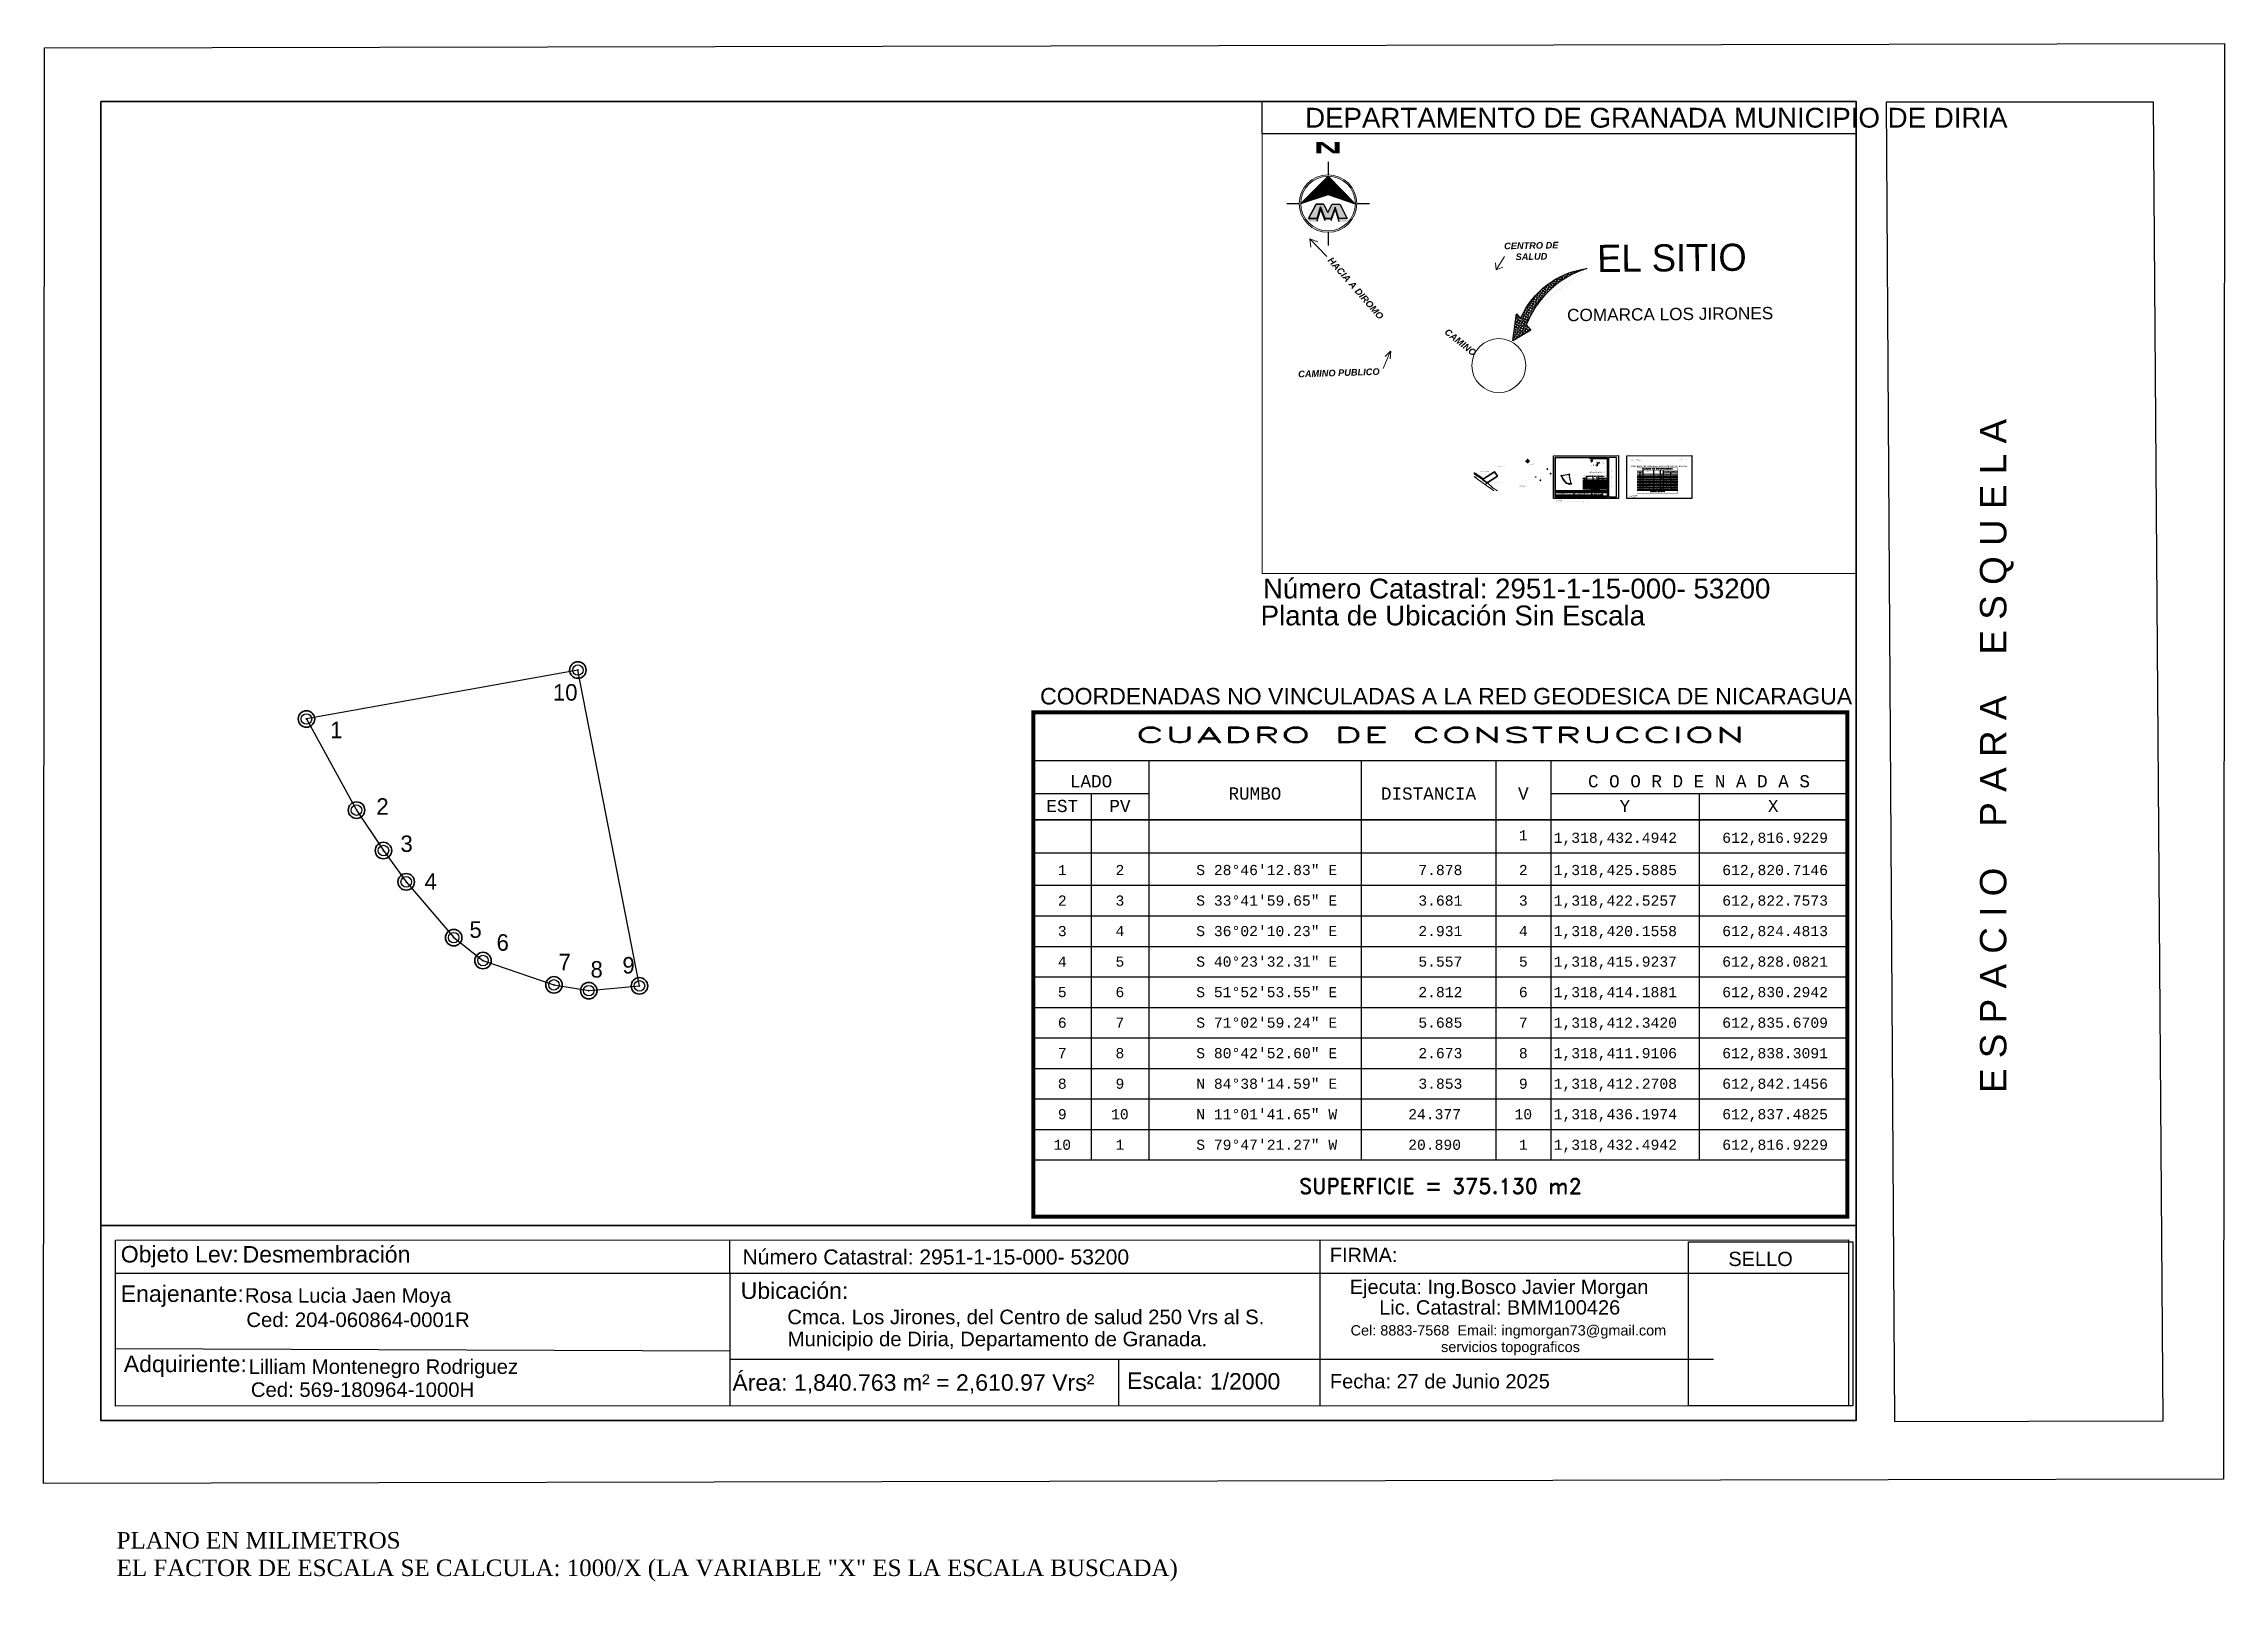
# Paper-space layout 'Layout1' of a CAD drawing. Header units: millimetres. Extents: x 510 to 840, y -3 to 230.
# The model-space entities are those that its viewports show. They can reach past a viewport. Long polylines and large blocks are cut down to what shows.
import ezdxf
from ezdxf.enums import TextEntityAlignment as Align

# ---------------------------------------------------------------- set-up
doc = ezdxf.new("R2010")
doc.units = ezdxf.units.MM
doc.header["$PDMODE"] = 32
doc.header["$PDSIZE"] = 2.5
for name, color, linetype in [('0 - TEXTO', 5, 'Continuous'), ('2', 7, 'Continuous'), ('CVL_CUADCON', 1, 'Continuous'), ('CVL_CUADCON_LIN', 8, 'Continuous'), ('CVL_CUADCON_TIT', 1, 'Continuous'), ('CVL_CUADCON_TX', 2, 'Continuous'), ('NORTE', 1, 'Continuous'), ('TEXTOS', 2, 'Continuous')]:
    doc.layers.add(name, color=color, linetype=linetype)
doc.styles.add('HECTOR LOPEZ', font='arial.ttf')
doc.styles.add('HUECA1', font='HUECA1.shx')
doc.styles.add('LOPEZ', font='TCCM____.TTF')
doc.styles.add('MONOTXT4', font='Monotxt4.shx')
doc.styles.get("Standard").update_dxf_attribs({"font": 'arial.ttf'})
doc.styles.add('Style-ENGINEERING', font='ENGINEERING.shx')
doc.dimstyles.new('COTA PARA REFERENCIA DE CALLES', dxfattribs={"dimtxt": 2.5, "dimasz": 2.8, "dimexe": 1.25, "dimexo": 0.625, "dimtad": 1, "dimtxsty": 'Standard', "dimcen": 2.5, "dimse1": 1, "dimse2": 1, "dimadec": 0, "dimazin": 0, "dimtfac": 1, "dimtmove": 0, "dimatfit": 3, "dimfxl": 1, "dimarcsym": 0})
doc.dimstyles.new('ISO-25', dxfattribs={"dimtxt": 2.5, "dimasz": 2.5, "dimexe": 1.25, "dimexo": 0.625, "dimtad": 1, "dimtxsty": 'Standard', "dimcen": 2.5, "dimadec": 0, "dimazin": 0, "dimtfac": 1, "dimtmove": 0, "dimatfit": 3, "dimfxl": 1, "dimarcsym": 0})

# ---------------------------------------------------------------- blocks, each defined once
blk = doc.blocks.new('*D5')
at = {"color": 0, "lineweight": -2, "transparency": 16777216}
for p, q in [((612490, 1318509), (612494, 1318515)), ((612495, 1318512), (612535, 1318485)), ((612534, 1318479), (612537, 1318485))]:
    blk.add_line(p, q, dxfattribs=at)
at = {"color": 0, "transparency": 16777216}
for points in [[(612496, 1318512), (612495, 1318512), (612493, 1318514)], [(612535, 1318485), (612534, 1318485), (612537, 1318484)]]:
    blk.add_solid(points, dxfattribs=at)
at = {"layer": 'Defpoints', "color": 0, "transparency": 16777216}
for p in [(612490, 1318509), (612533, 1318479), (612537, 1318484)]:
    blk.add_point(p, dxfattribs=at)
at = {"color": 0, "lineweight": 13, "transparency": 16777216, "insert": (612516, 1318500), "char_height": 2.5, "attachment_point": 5, "rotation": 325.3098}
blk.add_mtext('Ref. hacia matriz:135.91m', dxfattribs=at)
blk = doc.blocks.new('*D6')
at = {"color": 0, "lineweight": -2, "transparency": 16777216}
blk.add_line((612555, 1318460), (612550, 1318455), dxfattribs=at)
at = {"color": 0, "transparency": 16777216}
for points in [[(612549, 1318455), (612550, 1318454), (612548, 1318453)], [(612555, 1318461), (612555, 1318460), (612557, 1318462)]]:
    blk.add_solid(points, dxfattribs=at)
at = {"layer": 'Defpoints', "color": 0, "transparency": 16777216}
for p in [(612548, 1318453), (612548, 1318453), (612557, 1318462)]:
    blk.add_point(p, dxfattribs=at)
at = {"color": 0, "lineweight": 13, "transparency": 16777216, "insert": (612551, 1318459), "char_height": 2.5, "attachment_point": 5, "rotation": 46.3168}
blk.add_mtext('13.39m', dxfattribs=at)

msp = doc.modelspace()

# ---------------------------------------------------------------- hatches: boundary and pattern name
at = {"lineweight": 30}
h = msp.add_hatch(color=5, dxfattribs=at)
h.dxf.hatch_style = 1
h.paths.add_polyline_path([(612759.885, 1318571.201), (612759.907, 1318571.277), (612760.971, 1318568.288), (612762.564, 1318568.288), (612763.601, 1318571.201), (612764.513, 1318568.288), (612766.612, 1318568.288), (612764.709, 1318571.888), (612762.853, 1318571.888), (612761.767, 1318569.802), (612760.638, 1318571.888), (612758.826, 1318571.888), (612756.923, 1318568.288), (612759.022, 1318568.288)])
at = {"lineweight": 30, "true_color": 0x2424ff}
h = msp.add_hatch(color=160, dxfattribs=at)
h.dxf.hatch_style = 1
h.paths.add_polyline_path([(612759.926, 1318570.688), (612761, 1318567.843), (612762.573, 1318567.843), (612763.593, 1318570.682), (612764.53, 1318567.557), (612766.612, 1318567.557), (612766.612, 1318568.288), (612764.513, 1318568.288), (612763.601, 1318571.201), (612762.564, 1318568.288), (612760.971, 1318568.288), (612759.907, 1318571.277), (612759.022, 1318568.288), (612756.923, 1318568.288), (612756.923, 1318567.557), (612759.005, 1318567.557)])
at = {"lineweight": 30}
h = msp.add_hatch(color=5, dxfattribs=at)
h.dxf.hatch_style = 1
h.paths.add_polyline_path([(613085.992, 1318575.449), (613086.005, 1318575.495), (613086.648, 1318573.689), (613087.611, 1318573.689), (613088.237, 1318575.449), (613088.788, 1318573.689), (613090.057, 1318573.689), (613088.906, 1318575.864), (613087.785, 1318575.864), (613087.129, 1318574.603), (613086.447, 1318575.864), (613085.352, 1318575.864), (613084.202, 1318573.689), (613085.47, 1318573.689)])
at = {"lineweight": 30, "true_color": 0x2424ff}
h = msp.add_hatch(color=160, dxfattribs=at)
h.dxf.hatch_style = 1
h.paths.add_polyline_path([(613086.016, 1318575.139), (613086.666, 1318573.419), (613087.616, 1318573.419), (613088.232, 1318575.135), (613088.799, 1318573.247), (613090.057, 1318573.247), (613090.057, 1318573.689), (613088.788, 1318573.689), (613088.237, 1318575.449), (613087.611, 1318573.689), (613086.648, 1318573.689), (613086.005, 1318575.495), (613085.47, 1318573.689), (613084.202, 1318573.689), (613084.202, 1318573.247), (613085.46, 1318573.247)])
h = msp.add_hatch()
h.set_pattern_fill('ANGLE', scale=0.051604, angle=-37.239416)
h.set_pattern_definition([(322.76058, (612995.2751, 1318555.0392), (0.2181261, 0.2869604), [0.2621465, -0.098305]), (52.76058, (612995.2751, 1318555.0392), (-0.2869604, 0.2181261), [0.2621465, -0.098305])])
edge = h.paths.add_edge_path()
edge.add_arc((613130.519, 1318552.365), 14.369, 466.98092, 518.7555042)
edge.add_line((613117.127, 1318557.571), (613117.839, 1318556.783))
edge.add_line((613117.839, 1318556.783), (613115.08, 1318555.154))
edge.add_line((613115.08, 1318555.154), (613115.671, 1318559.241))
edge.add_line((613115.671, 1318559.241), (613116.277, 1318558.522))
edge.add_arc((613127.947, 1318553.512), 12.699, 457.3492059, 516.7672122, ccw=False)
at = {"layer": 'TEXTOS'}
h = msp.add_hatch(color=7, dxfattribs=at)
h.dxf.hatch_style = 1
h.paths.add_polyline_path([(612761.789, 1318574.36), (612768.619, 1318572.039), (612761.799, 1318578.906), (612754.944, 1318572.063)])
h = msp.add_hatch(color=7, dxfattribs=at)
h.dxf.hatch_style = 1
h.paths.add_polyline_path([(613087.143, 1318577.358), (613091.269, 1318575.955), (613087.148, 1318580.104), (613083.006, 1318575.969)])

# ---------------------------------------------------------------- linework, layer by layer
at = {"color": 5}
for p, q in [((612758.826, 1318571.888), (612760.638, 1318571.888)), ((612759.926, 1318570.688), (612759.005, 1318567.557)), ((612759.907, 1318571.277), (612759.022, 1318568.288)), ((612760.971, 1318568.288), (612759.907, 1318571.277)), ((612759.926, 1318570.688), (612761, 1318567.843)), ((612762.564, 1318568.288), (612760.971, 1318568.288)), ((612763.601, 1318571.201), (612762.564, 1318568.288)), ((612762.573, 1318567.843), (612763.593, 1318570.682)), ((612762.853, 1318571.888), (612764.709, 1318571.888)), ((612763.593, 1318570.682), (612764.53, 1318567.557)), ((612764.513, 1318568.288), (612763.601, 1318571.201)), ((613085.352, 1318575.864), (613086.447, 1318575.864)), ((613086.016, 1318575.139), (613085.46, 1318573.247)), ((613086.005, 1318575.495), (613085.47, 1318573.689)), ((613086.648, 1318573.689), (613086.005, 1318575.495)), ((613086.016, 1318575.139), (613086.666, 1318573.419)), ((613087.611, 1318573.689), (613086.648, 1318573.689)), ((613088.237, 1318575.449), (613087.611, 1318573.689)), ((613087.616, 1318573.419), (613088.232, 1318575.135)), ((613087.785, 1318575.864), (613088.906, 1318575.864)), ((613088.232, 1318575.135), (613088.799, 1318573.247)), ((613088.788, 1318573.689), (613088.237, 1318575.449))]:
    msp.add_line(p, q, dxfattribs=at)
at = {"color": 7}
msp.add_line((613077.141, 1318586.574), (613167.141, 1318586.574), dxfattribs=at)
at = {"color": 7, "lineweight": 13}
for p, q in [((613112.624, 1318565.935), (613112.531, 1318567.007)), ((613113.882, 1318567.975), (613112.624, 1318565.935)), ((613112.624, 1318565.935), (613113.624, 1318566.333)), ((613095.47, 1318550.961), (613096.607, 1318553.608)), ((613096.607, 1318553.608), (613095.815, 1318552.798)), ((613096.65, 1318553.588), (613096.548, 1318552.46))]:
    msp.add_line(p, q, dxfattribs=at)
for p, q in [((612903.477, 1318413.897), (613074.626, 1318413.897)), ((612903.477, 1318402.492), (612996.503, 1318402.119)), ((612996.503, 1318413.894), (612996.503, 1318393.763)), ((613055.388, 1318400.849), (613055.388, 1318393.893)), ((613074.626, 1318413.897), (613165.976, 1318413.897)), ((613085.887, 1318418.935), (613085.887, 1318393.77))]:
    msp.add_line(p, q)
at = {"color": 5}
for points in [[(612760.638, 1318571.888), (612758.826, 1318571.888), (612756.923, 1318568.288), (612759.022, 1318568.288), (612759.907, 1318571.277), (612760.971, 1318568.288), (612762.564, 1318568.288)], [(612759.885, 1318571.201), (612759.022, 1318568.288), (612756.923, 1318568.288), (612758.826, 1318571.888), (612760.638, 1318571.888), (612761.767, 1318569.802), (612762.853, 1318571.888), (612764.709, 1318571.888), (612766.612, 1318568.288), (612764.513, 1318568.288), (612763.601, 1318571.201), (612762.564, 1318568.288), (612760.971, 1318568.288), (612759.907, 1318571.277)], [(612763.601, 1318571.201), (612762.564, 1318568.288), (612760.971, 1318568.288)], [(612761.767, 1318569.802), (612762.853, 1318571.888)], [(612762.896, 1318571.888), (612764.709, 1318571.888), (612766.612, 1318568.288), (612764.513, 1318568.288)], [(613086.447, 1318575.864), (613085.352, 1318575.864), (613084.202, 1318573.689), (613085.47, 1318573.689), (613086.005, 1318575.495), (613086.648, 1318573.689), (613087.611, 1318573.689)], [(613085.992, 1318575.449), (613085.47, 1318573.689), (613084.202, 1318573.689), (613085.352, 1318575.864), (613086.447, 1318575.864), (613087.129, 1318574.603), (613087.785, 1318575.864), (613088.906, 1318575.864), (613090.057, 1318573.689), (613088.788, 1318573.689), (613088.237, 1318575.449), (613087.611, 1318573.689), (613086.648, 1318573.689), (613086.005, 1318575.495)], [(613088.237, 1318575.449), (613087.611, 1318573.689), (613086.648, 1318573.689)], [(613087.129, 1318574.603), (613087.785, 1318575.864)], [(613087.811, 1318575.864), (613088.906, 1318575.864), (613090.057, 1318573.689), (613088.788, 1318573.689)]]:
    msp.add_lwpolyline(points, dxfattribs=at)
at = {"color": 4}
for points in [[(612892.706, 1318599.553), (613222.924, 1318600.212), (613222.792, 1318382.661), (612892.574, 1318382.002)], [(613264.678, 1318599.553), (613594.897, 1318600.212), (613594.765, 1318382.661), (613264.547, 1318382.002)]]:
    msp.add_lwpolyline(points, close=True, dxfattribs=at)
at = {"color": 7, "lineweight": 50}
msp.add_lwpolyline([(612901.263, 1318591.448), (613167.141, 1318591.448), (613167.141, 1318391.565), (612901.263, 1318391.565)], close=True, dxfattribs=at)
at = {"color": 7}
for points in [[(613077.141, 1318586.574), (613077.141, 1318591.448)], [(613172.971, 1318391.418), (613213.662, 1318391.506), (613212.179, 1318591.323), (613171.679, 1318591.323), (613172.971, 1318391.418)]]:
    msp.add_lwpolyline(points, dxfattribs=at)
at = {"color": 7, "lineweight": 13}
msp.add_lwpolyline([(613086.952, 1318567.944), (613084.398, 1318570.654), (613084.558, 1318569.378), (613084.398, 1318570.654), (613085.589, 1318570.164)], dxfattribs=at)
at = {"color": 7}
msp.add_lwpolyline([(613126.363, 1318566.12, 0.22983244), (613117.168, 1318557.584), (613117.88, 1318556.795), (613115.121, 1318555.167), (613115.712, 1318559.253), (613116.318, 1318558.534, -0.265229288), (613126.363, 1318566.12, 60.597834367)], format="xyb", dxfattribs=at)
at = {"color": 1, "lineweight": 13, "ltscale": 0.5, "flags": 128}
for points in [[(612532.587, 1318479.262), (612490.044, 1318508.71)], [(612587.245, 1318435.459), (612557.577, 1318461.763)], [(612608.356, 1318421.13), (612587.245, 1318435.459)]]:
    msp.add_lwpolyline(points, dxfattribs=at)
at = {"color": 7, "lineweight": 50}
msp.add_lwpolyline([(612609.06, 1318495.604), (612593.185, 1318518.868), (612533.242, 1318478.809), (612556.982, 1318462.291), (612609.06, 1318495.604)], dxfattribs=at)
at = {"lineweight": 50}
msp.add_lwpolyline([(613167.141, 1318391.565), (612901.263, 1318391.565), (612901.263, 1318421.13), (613167.141, 1318421.13)], close=True, dxfattribs=at)
msp.add_lwpolyline([(613165.976, 1318393.782), (612903.477, 1318393.742), (612903.477, 1318418.907), (613165.976, 1318418.947)], close=True)
msp.add_lwpolyline([(612996.503, 1318413.894), (612996.502, 1318418.921)])
at = {"color": 7, "lineweight": 30, "elevation": 0.007}
msp.add_lwpolyline([(613141.773, 1318418.648), (613166.66, 1318418.648), (613166.66, 1318393.792), (613141.773, 1318393.792)], close=True, dxfattribs=at)
at = {"color": 7, "lineweight": 30}
for centre in [(612802.701, 1318492.014), (612826.441, 1318475.496), (612862.644, 1318532.073), (612878.519, 1318508.808), (612932.386, 1318497.872), (612939.97, 1318484.061), (612944.055, 1318477.935), (612947.503, 1318473.196), (612954.705, 1318464.731), (612959.129, 1318461.26), (612969.882, 1318457.568), (612973.506, 1318505.279), (612975.159, 1318456.705), (612982.832, 1318457.425)]:
    msp.add_circle(centre, 0.796, dxfattribs=at)
at = {"lineweight": 15}
msp.add_circle((613113.019, 1318551.424), 4.093, dxfattribs=at)
at = {"color": 7, "lineweight": 50}
for p in [(612826.441, 1318475.496), (612862.644, 1318532.073), (612878.519, 1318508.808), (612932.386, 1318497.872), (612939.97, 1318484.061), (612944.055, 1318477.935), (612947.503, 1318473.196), (612954.705, 1318464.731), (612959.129, 1318461.26), (612969.882, 1318457.568), (612973.506, 1318505.279), (612975.159, 1318456.705), (612982.832, 1318457.425)]:
    msp.add_point(p, dxfattribs=at)
at = {"layer": '2', "color": 1, "lineweight": 9}
msp.add_line((612582.216, 1318427.878), (612590.502, 1318421.13), dxfattribs=at)
at = {"layer": '2'}
msp.add_line((612996.503, 1318400.849), (613145.519, 1318400.849), dxfattribs=at)
at = {"layer": '2', "color": 1, "lineweight": 9}
msp.add_lwpolyline([(612490.044, 1318493.788), (612507.485, 1318480.588), (612530.215, 1318465.409), (612554.7, 1318447.673), (612582.216, 1318427.878)], dxfattribs=at)
at = {"layer": 'CVL_CUADCON', "color": 1, "linetype": 'Continuous', "flags": 128}
for points, const_width in [([(613042.514, 1318498.872), (613165.801, 1318498.872), (613165.801, 1318422.459), (613042.514, 1318422.459)], 0.617), ([(613317.179, 1318538.729), (613524.487, 1318538.729), (613524.487, 1318410.24), (613317.179, 1318410.24)], 1.037)]:
    msp.add_lwpolyline(points, close=True, dxfattribs=dict(at, const_width=const_width))
for points, const_width in [([(613042.514, 1318491.551), (613165.801, 1318491.551)], 0.231), ([(613042.514, 1318482.582), (613165.801, 1318482.582)], 0.231), ([(613317.179, 1318526.418), (613524.487, 1318526.418)], 0.389), ([(613317.179, 1318511.337), (613524.487, 1318511.337)], 0.389), ([(613042.514, 1318431.041), (613165.801, 1318431.041)], 0.231), ([(613317.179, 1318424.671), (613524.487, 1318424.671)], 0.389)]:
    msp.add_lwpolyline(points, dxfattribs=dict(at, const_width=const_width))
at = {"layer": 'CVL_CUADCON_LIN', "color": 8, "linetype": 'Continuous'}
for p, q in [((613042.514, 1318486.574), (613059.979, 1318486.574)), ((613042.514, 1318477.564), (613165.801, 1318477.564)), ((613042.514, 1318472.665), (613165.801, 1318472.665)), ((613042.514, 1318468.04), (613165.801, 1318468.04)), ((613042.514, 1318463.415), (613165.801, 1318463.415)), ((613042.514, 1318458.79), (613165.801, 1318458.79)), ((613042.514, 1318454.165), (613165.801, 1318454.165)), ((613051.24, 1318486.574), (613051.24, 1318431.041)), ((613059.979, 1318491.551), (613059.979, 1318431.041)), ((613092.154, 1318491.551), (613092.154, 1318431.041)), ((613112.569, 1318491.551), (613112.569, 1318431.041)), ((613120.872, 1318491.551), (613120.872, 1318431.041)), ((613120.872, 1318486.574), (613165.801, 1318486.574)), ((613143.337, 1318486.574), (613143.337, 1318431.041)), ((613317.179, 1318518.051), (613346.547, 1318518.051)), ((613317.179, 1318502.899), (613524.487, 1318502.899)), ((613317.179, 1318494.661), (613524.487, 1318494.661)), ((613317.179, 1318486.884), (613524.487, 1318486.884)), ((613317.179, 1318479.108), (613524.487, 1318479.108)), ((613317.179, 1318471.331), (613524.487, 1318471.331)), ((613317.179, 1318463.554), (613524.487, 1318463.554)), ((613317.179, 1318455.778), (613524.487, 1318455.778)), ((613331.851, 1318518.051), (613331.851, 1318424.671)), ((613346.547, 1318526.418), (613346.547, 1318424.671)), ((613400.649, 1318526.418), (613400.649, 1318424.671)), ((613434.978, 1318526.418), (613434.978, 1318424.671)), ((613448.939, 1318526.418), (613448.939, 1318424.671)), ((613448.939, 1318518.051), (613524.487, 1318518.051)), ((613486.713, 1318518.051), (613486.713, 1318424.671)), ((613042.514, 1318449.54), (613165.801, 1318449.54)), ((613042.514, 1318444.916), (613165.801, 1318444.916)), ((613042.514, 1318440.291), (613165.801, 1318440.291)), ((613042.514, 1318435.666), (613165.801, 1318435.666)), ((613042.514, 1318431.041), (613165.801, 1318431.041)), ((613317.179, 1318448.001), (613524.487, 1318448.001)), ((613317.179, 1318440.224), (613524.487, 1318440.224)), ((613317.179, 1318432.448), (613524.487, 1318432.448)), ((613317.179, 1318424.671), (613524.487, 1318424.671))]:
    msp.add_line(p, q, dxfattribs=at)
at = {"layer": 'CVL_CUADCON_TIT', "color": 3, "lineweight": 18, "ltscale": 0.5, "flags": 128}
msp.add_lwpolyline([(612982.832, 1318457.425), (612973.506, 1318505.279), (612932.386, 1318497.872), (612939.97, 1318484.061), (612944.055, 1318477.935), (612947.503, 1318473.196), (612954.705, 1318464.731), (612959.129, 1318461.26), (612969.882, 1318457.568), (612975.159, 1318456.705), (612982.832, 1318457.425)], dxfattribs=at)
at = {"layer": 'CVL_CUADCON_TIT'}
msp.add_lwpolyline([(612973.506, 1318505.279), (612932.386, 1318497.872), (612939.97, 1318484.061), (612944.055, 1318477.935), (612947.503, 1318473.196), (612954.705, 1318464.731), (612959.129, 1318461.26), (612969.882, 1318457.568), (612975.159, 1318456.705), (612982.832, 1318457.425)], close=True, dxfattribs=at)
msp.add_lwpolyline([(612973.506, 1318505.279), (612932.386, 1318497.872), (612939.97, 1318484.061), (612944.055, 1318477.935), (612947.503, 1318473.196), (612954.705, 1318464.731), (612959.129, 1318461.26), (612969.882, 1318457.568), (612975.159, 1318456.705), (612982.832, 1318457.425)], close=True, dxfattribs=at)
msp.add_lwpolyline([(612973.506, 1318505.279), (612932.386, 1318497.872), (612939.97, 1318484.061), (612944.055, 1318477.935), (612947.503, 1318473.196), (612954.705, 1318464.731), (612959.129, 1318461.26), (612969.882, 1318457.568), (612975.159, 1318456.705), (612982.832, 1318457.425)], close=True, dxfattribs=at)
msp.add_lwpolyline([(612973.506, 1318505.279), (612932.386, 1318497.872), (612939.97, 1318484.061), (612944.055, 1318477.935), (612947.503, 1318473.196), (612954.705, 1318464.731), (612959.129, 1318461.26), (612969.882, 1318457.568), (612975.159, 1318456.705), (612982.832, 1318457.425)], close=True, dxfattribs=at)
at = {"layer": 'NORTE', "color": 0}
for p, q in [((612751.421, 1318572.063), (612754.592, 1318572.062)), ((612761.788, 1318564.866), (612761.788, 1318561.59, 0.005)), ((612761.789, 1318582.535, -0.007), (612761.789, 1318579.258, -0.001)), ((612768.984, 1318572.062), (612772.154, 1318572.062)), ((613080.877, 1318575.969), (613082.793, 1318575.969)), ((613087.141, 1318571.621), (613087.141, 1318569.641, 0.003)), ((613087.142, 1318582.297, -0.004), (613087.142, 1318580.317, -0.001)), ((613091.49, 1318575.969), (613093.406, 1318575.969))]:
    msp.add_line(p, q, dxfattribs=at)
at = {"layer": 'NORTE', "color": 0, "lineweight": 13}
for centre, radius in [((612761.788, 1318572.062), 6.843), ((613087.141, 1318575.969), 4.135)]:
    msp.add_circle(centre, radius, dxfattribs=at)
at = {"layer": 'TEXTOS', "color": 7}
for points, elevation in [([(612761.799, 1318578.906), (612754.944, 1318572.063), (612761.789, 1318574.36), (612768.619, 1318572.039), (612761.799, 1318578.906)], 0.007), ([(613087.148, 1318580.104), (613083.006, 1318575.969), (613087.143, 1318577.358), (613091.269, 1318575.955), (613087.148, 1318580.104)], 0.004)]:
    msp.add_lwpolyline(points, dxfattribs=dict(at, elevation=elevation))
for points, elevation in [([(612761.799, 1318578.674), (612755.553, 1318572.439), (612761.79, 1318574.533), (612768.012, 1318572.417)], 0.007), ([(612761.798, 1318578.443), (612756.161, 1318572.816), (612761.79, 1318574.705), (612767.406, 1318572.796)], 0.007), ([(612761.798, 1318578.212), (612756.77, 1318573.193), (612761.79, 1318574.878), (612766.8, 1318573.175)], 0.007), ([(612761.797, 1318577.98), (612757.378, 1318573.569), (612761.791, 1318575.05), (612766.193, 1318573.553)], 0.007), ([(612761.797, 1318577.749), (612757.987, 1318573.946), (612761.791, 1318575.223), (612765.587, 1318573.932)], 0.007), ([(612761.796, 1318577.517), (612758.595, 1318574.322), (612761.791, 1318575.395), (612764.981, 1318574.311)], 0.007), ([(612761.796, 1318577.286), (612759.204, 1318574.699), (612761.792, 1318575.567), (612764.374, 1318574.689)], 0.007), ([(612761.795, 1318577.055), (612759.812, 1318575.075), (612761.792, 1318575.74), (612763.768, 1318575.068)], 0.007), ([(612761.795, 1318576.823), (612760.421, 1318575.452), (612761.792, 1318575.912), (612763.162, 1318575.447)], 0.007), ([(612761.794, 1318576.592), (612761.029, 1318575.829), (612761.793, 1318576.085), (612762.555, 1318575.826)], 0.007), ([(612761.794, 1318576.443), (612761.421, 1318576.071), (612761.793, 1318576.196), (612762.165, 1318576.069)], 0.007), ([(613087.148, 1318579.964), (613083.374, 1318576.197), (613087.143, 1318577.462), (613090.903, 1318576.183)], 0.004), ([(613087.148, 1318579.825), (613083.742, 1318576.424), (613087.143, 1318577.566), (613090.536, 1318576.412)], 0.004), ([(613087.148, 1318579.685), (613084.109, 1318576.652), (613087.143, 1318577.67), (613090.17, 1318576.641)], 0.004), ([(613087.147, 1318579.545), (613084.477, 1318576.88), (613087.143, 1318577.774), (613089.804, 1318576.87)], 0.004), ([(613087.147, 1318579.405), (613084.845, 1318577.107), (613087.144, 1318577.879), (613089.437, 1318577.099)], 0.004), ([(613087.147, 1318579.265), (613085.213, 1318577.335), (613087.144, 1318577.983), (613089.071, 1318577.328)], 0.004), ([(613087.146, 1318579.126), (613085.58, 1318577.562), (613087.144, 1318578.087), (613088.705, 1318577.556)], 0.004), ([(613087.146, 1318578.986), (613085.948, 1318577.79), (613087.144, 1318578.191), (613088.338, 1318577.785)], 0.004), ([(613087.146, 1318578.846), (613086.316, 1318578.017), (613087.144, 1318578.295), (613087.972, 1318578.014)], 0.004), ([(613087.145, 1318578.706), (613086.683, 1318578.245), (613087.145, 1318578.4), (613087.605, 1318578.243)], 0.004), ([(613087.145, 1318578.616), (613086.92, 1318578.391), (613087.145, 1318578.467), (613087.369, 1318578.39)], 0.004)]:
    msp.add_lwpolyline(points, close=True, dxfattribs=dict(at, elevation=elevation))
at = {"layer": 'TEXTOS', "color": 0, "lineweight": 13}
for centre, radius in [((612761.788, 1318572.062), 7.196), ((613087.141, 1318575.969), 4.348)]:
    msp.add_circle(centre, radius, dxfattribs=at)

# ---------------------------------------------------------------- texts
at = {"color": 7, "lineweight": 50}
msp.add_text('DEPARTAMENTO DE GRANADA MUNICIPIO DE DIRIA', height=3, dxfattribs=at).set_placement((613083.67, 1318587.477))
at = {"color": 5, "lineweight": 25, "style": 'LOPEZ'}
msp.add_text('EL SITIO', height=4.1181, rotation=0.5219895, dxfattribs=at).set_placement((613127.93, 1318565.59))
at = {"color": 7, "lineweight": 50, "style": 'HECTOR LOPEZ'}
for s, height, p in [('Objeto Lev:', 2.5, (613286.45, 1318579.845)), ('Desmembración ', 2.5, (613304.905, 1318579.841)), ('Planta de Ubicación Sin Escala', 3, (613076.932, 1318512.048)), ('Objeto Lev:', 2.5, (612904.26, 1318415.507)), ('Enajenante: ', 2.5, (612904.261, 1318409.53)), ('Adquiriente:', 2.5, (612904.723, 1318398.894)), ('Desmembración ', 2.5, (612922.715, 1318415.502)), ('Rosa Lucia Jaen Moya  ', 2.2, (612923.075, 1318409.411)), ('Lilliam Montenegro Rodriguez  ', 2.2, (612923.627, 1318398.629)), ('Área: 1,840.763 m² = 2,610.97 Vrs² ', 2.5, (612996.913, 1318396.075, -0.007)), ('Ubicación:', 2.5, (612998.171, 1318409.986)), ('Cmca. Los Jirones, del Centro de salud 250 Vrs al S.', 2.2, (613005.238, 1318406.157)), ('                  Municipio de Diria, Departamento de Granada.  ', 2.2, (612989.921, 1318402.824)), ('Escala:', 2.5, (613056.705, 1318396.342)), ('1/2000', 2.5, (613069.235, 1318396.251))]:
    msp.add_text(s, height=height, dxfattribs=at).set_placement(p)
at = {"color": 7, "lineweight": 30, "style": 'HECTOR LOPEZ'}
for s, height, rotation, p in [('CAMINO', 2.5, 322.808686, (612493.744, 1318496.956)), ('RESTO DE LA PROPIEDAD', 2.5, 0.3385854, (612522.447, 1318517.287)), ('RESTO DE LA PROPIEDAD', 2.5, 0.3385854, (612586.998, 1318464.515)), ('RESTO DE LA PROPIEDAD', 2.5, 0.3385854, (612612.947, 1318544.931)), ('CARLOS JIRON', 2.5, 0.3385854, (612769.901, 1318553.928)), ('MIGEL BARRIOS', 2.5, 0.3385854, (612769.901, 1318557.502)), ('COMARCA LOS JIRONES', 1.86291, 0.565506, (613123.362, 1318558.138)), ('CAMINO', 2.5, 322.808686, (612570.863, 1318441.59)), ('COOP MANUEL JIRON ', 2.5, 0.3385854, (612718.25, 1318445.129)), ('MARIA ELENA MOYA', 2.5, 0.3385854, (612718.354, 1318440.699))]:
    msp.add_text(s, height=height, rotation=rotation, dxfattribs=at).set_placement(p)
at = {"color": 7, "lineweight": 30, "style": 'LOPEZ'}
for s, p in [('4', (612805.135, 1318489.646)), ('3', (612825.709, 1318476.269)), ('1', (612861.624, 1318527.335)), ('2', (612875.171, 1318507.196)), ('1', (612935.987, 1318494.214)), ('2', (612942.981, 1318482.606)), ('3', (612946.635, 1318476.966)), ('4', (612950.283, 1318471.242)), ('5', (612957.085, 1318463.952)), ('6', (612961.193, 1318462.003)), ('10', (612969.735, 1318499.901)), ('7', (612970.593, 1318459.026)), ('8', (612975.419, 1318457.933)), ('9', (612980.247, 1318458.551))]:
    msp.add_text(s, height=2.5, dxfattribs=at).set_placement(p, align=Align.BOTTOM_LEFT)
at = {"color": 7, "lineweight": 25, "attachment_point": 1}
for insert, char_height in [((612757.871, 1318587.958), 2.89014), ((613084.936, 1318585.308), 1.74639)]:
    msp.add_mtext('{\\fBaskerville Old Face|b1|i0|c0|p18;\\W2.6;\\T2.05;N}', dxfattribs=dict(at, insert=insert, char_height=char_height))
at = {"color": 7, "lineweight": 50, "char_height": 1, "attachment_point": 5}
for s, insert, width, rotation in [('{\\fArial|b1|i1|c0|p34;HACIA A DIROMO}', (613091.329, 1318563.136), 13.35327, 311.1295789), ('{\\fArial|b1|i1|c0|p34;CENTRO DE SALUD}', (613117.939, 1318568.766), 9.14048, 1.0141598), ('{\\fArial|b1|i1|c0|p34;CAMINO PUBLICO}', (613088.786, 1318550.324), 13.29278, 1.7876336), ('{\\fArial|b1|i1|c0|p34;CAMINO }', (613107.208, 1318554.947), 6.66991, 321.2772754)]:
    msp.add_mtext(s, dxfattribs=dict(at, insert=insert, width=width, rotation=rotation))
at = {"attachment_point": 1, "style": 'Style-ENGINEERING'}
for s, insert, char_height, width in [('{\\fArial|b0|i0|c0|p34;Número Catastral: 2951-1-15-000- 53200}', (613286.795, 1318578.589), 2.28556, 112.12805), ('{\\fArial|b0|i0|c0|p34;Fecha: 27 de Junio 2025}', (613533.401, 1318583.604, 0.007), 2.16652, 84.89735), ('{\\fArial|b0|i0|c0|p34;Número Catastral: 2951-1-15-000- 53200}', (612998.44, 1318417.491), 2.28556, 112.12805), ('{\\fArial|b0|i0|c0|p34;FIRMA:}', (613087.41, 1318417.727, 0.007), 2.16652, 84.89735), ('{\\fArial|b0|i0|c0|p34;Fecha: 27 de Junio 2025}', (613087.43, 1318398.587, 0.007), 2.16652, 84.89735), ('{\\fArial|b0|i0|c0|p34;Ejecuta: Ing.Bosco Javier Morgan}', (613090.434, 1318412.904, 0.007), 2.16652, 84.89735), ('{\\fArial|b0|i0|c0|p34;Lic. Catastral: BMM100426}', (613094.901, 1318409.795, 0.007), 2.16652, 84.89735), ('{\\fArial|b0|i0|c0|p34;SELLO}', (613147.777, 1318417.129), 2.16652, 84.89735), ('{\\fArial|b0|i0|c0|p34;Ejecuta: Ing.Bosco Javier Morgan}', (613275.603, 1318399.382), 2.16652, 84.89735), ('{\\fArial|b0|i0|c0|p34;Lic. Catastral: BMM100426}', (613280.069, 1318396.274), 2.16652, 84.89735)]:
    msp.add_mtext(s, dxfattribs=dict(at, insert=insert, char_height=char_height, width=width))
at = {"color": 7, "lineweight": 50, "attachment_point": 1, "style": 'HECTOR LOPEZ'}
for s, insert, char_height, width in [('{\\fArial|b0|i0|c0|p34;Número Catastral: 2951-1-15-000- 53200}', (613077.282, 1318519.13), 3, 112.12805), ('Ced: 204-060864-0001R', (612923.287, 1318407.935), 2.2, 35.44967)]:
    msp.add_mtext(s, dxfattribs=dict(at, insert=insert, char_height=char_height, width=width))
at = {"color": 7, "lineweight": 50, "insert": (613185.904, 1318417.036, -17.65), "char_height": 4, "width": 130.54939, "attachment_point": 1, "rotation": 90, "style": 'Style-ENGINEERING'}
msp.add_mtext('\\pi24.14048,t56.88384;{\\fArial|b0|i0|c0|p34;E S P A C I O    P A R A    E S Q U E L A}', dxfattribs=at)
at = {"color": 3, "lineweight": 50, "insert": (612903.64, 1318378.831, 0.007), "char_height": 2.5, "attachment_point": 1, "style": 'HECTOR LOPEZ'}
msp.add_mtext_dynamic_manual_height_columns('{\\fBook Antiqua|b0|i0|c0|p18;\\PPLANO EN MILIMETROS\\PEL FACTOR DE ESCALA SE CALCULA: 1000/X (LA VARIABLE "X" ES LA ESCALA BUSCADA)}', width=262.85, gutter_width=12.5, heights=[0], dxfattribs=at)
at = {"color": 7, "lineweight": 50, "insert": (612923.971, 1318397.338), "char_height": 2.2, "attachment_point": 1, "style": 'HECTOR LOPEZ'}
msp.add_mtext('Ced: 569-180964-1000H', dxfattribs=at)
at = {"color": 1, "char_height": 1.56559, "width": 84.89735, "attachment_point": 1, "style": 'Style-ENGINEERING'}
for insert in [(613090.559, 1318406.013, 0.007), (613275.727, 1318392.491)]:
    msp.add_mtext('{\\fArial|b0|i0|c0|p34;Cel: 8883-7568  Email: ingmorgan73@gmail.com}', dxfattribs=dict(at, insert=insert))
at = {"color": 5, "char_height": 1.56559, "width": 84.89735, "attachment_point": 1, "style": 'Style-ENGINEERING'}
for insert in [(613104.272, 1318403.497, 0.007), (613289.441, 1318389.976)]:
    msp.add_mtext('{\\fArial|b0|i0|c0|p34;servicios topograficos}', dxfattribs=dict(at, insert=insert))
at = {"layer": '0 - TEXTO', "transparency": 33554687}
for height, p in [(2.5, (613105.035, 1318500.075)), (5.80318, (613428.978, 1318542.891))]:
    msp.add_text('COORDENADAS NO VINCULADAS A LA RED GEODESICA DE NICARAGUA', height=height, dxfattribs=at).set_placement(p, align=Align.CENTER)
at = {"layer": 'CVL_CUADCON_TIT', "color": 1, "style": 'MONOTXT4'}
for s, height, p in [('EST', 1.8499, (613046.877, 1318483.758)), ('LADO', 1.8499, (613051.24, 1318487.513)), ('PV', 1.8499, (613055.618, 1318483.758)), ('C O O R D E N A D A S', 1.84992, (613143.335, 1318487.513)), ('Y', 1.85, (613132.112, 1318483.758)), ('X', 1.85, (613154.573, 1318483.758)), ('EST', 3.1107, (613324.515, 1318513.315)), ('LADO', 3.1107, (613331.851, 1318519.629)), ('PV', 3.1107, (613339.213, 1318513.315)), ('C O O R D E N A D A S', 3.11067, (613486.711, 1318519.629)), ('Y', 3.111, (613467.839, 1318513.315)), ('X', 3.111, (613505.608, 1318513.315))]:
    msp.add_text(s, height=height, dxfattribs=at).set_placement(p, align=Align.CENTER)
at = {"layer": 'CVL_CUADCON_TIT', "color": 1, "style": 'HUECA1', "width": 1.758658}
for height, p, p2 in [(2.31241, (613057.93, 1318494.293), (613150.385, 1318494.293)), (3.88833, (613343.102, 1318531.03), (613498.565, 1318531.03))]:
    msp.add_text('CUADRO DE CONSTRUCCION', height=height, dxfattribs=at).set_placement(p, p2, align=Align.FIT)
at = {"layer": 'CVL_CUADCON_TIT', "color": 1}
for s, height, style, p in [('RUMBO', 1.8499, 'MONOTXT4', (613076.075, 1318486.57)), ('DISTANCIA', 1.8499, 'MONOTXT4', (613102.359, 1318486.57)), ('V', 1.85, 'MONOTXT4', (613116.727, 1318486.57)), ('RUMBO', 3.1107, 'MONOTXT4', (613373.612, 1318518.043)), ('DISTANCIA', 3.1107, 'MONOTXT4', (613417.809, 1318518.043)), ('V', 3.111, 'MONOTXT4', (613441.969, 1318518.043)), ('SUPERFICIE = 375.130 m2', 2.31241, 'HUECA1', (613104.158, 1318427.084)), ('SUPERFICIE = 375.130 m2', 3.88833, 'HUECA1', (613420.833, 1318418.017))]:
    msp.add_text(s, height=height, dxfattribs=dict(at, style=style)).set_placement(p, align=Align.MIDDLE)
at = {"layer": 'CVL_CUADCON_TX', "color": 2, "style": 'MONOTXT4'}
for s, height, p in [('4', 1.542, (613046.877, 1318460.332)), ('3', 1.542, (613046.877, 1318464.957)), ('5', 1.542, (613046.877, 1318455.707)), ('2', 1.542, (613046.877, 1318469.581)), ('1', 1.542, (613046.877, 1318474.206)), ('6', 1.542, (613046.877, 1318451.082)), ('4', 1.542, (613055.609, 1318464.957)), ('3', 1.542, (613055.609, 1318469.581)), ('5', 1.542, (613055.609, 1318460.332)), ('2', 1.542, (613055.609, 1318474.206)), ('6', 1.542, (613055.609, 1318455.707)), ('7', 1.542, (613055.609, 1318451.082)), ('4', 1.542, (613116.721, 1318464.957)), ('3', 1.542, (613116.721, 1318469.581)), ('5', 1.542, (613116.721, 1318460.332)), ('2', 1.542, (613116.721, 1318474.206)), ('1', 1.542, (613116.721, 1318479.491)), ('6', 1.542, (613116.721, 1318455.707)), ('7', 1.542, (613116.721, 1318451.082)), ('4', 2.592, (613324.515, 1318473.923)), ('3', 2.592, (613324.515, 1318481.7)), ('5', 2.592, (613324.515, 1318466.146)), ('2', 2.592, (613324.515, 1318489.476)), ('1', 2.592, (613324.515, 1318497.253)), ('6', 2.592, (613324.515, 1318458.37)), ('7', 2.592, (613324.515, 1318450.593)), ('4', 2.592, (613339.199, 1318481.7)), ('3', 2.592, (613339.199, 1318489.476)), ('5', 2.592, (613339.199, 1318473.923)), ('8', 2.592, (613339.199, 1318450.593)), ('2', 2.592, (613339.199, 1318497.253)), ('6', 2.592, (613339.199, 1318466.146)), ('7', 2.592, (613339.199, 1318458.37)), ('4', 2.592, (613441.959, 1318481.7)), ('3', 2.592, (613441.959, 1318489.476)), ('5', 2.592, (613441.959, 1318473.923)), ('8', 2.592, (613441.959, 1318450.593)), ('2', 2.592, (613441.959, 1318497.253)), ('1', 2.592, (613441.959, 1318506.139)), ('6', 2.592, (613441.959, 1318466.146)), ('7', 2.592, (613441.959, 1318458.37)), ('10', 1.5416, (613046.877, 1318432.583)), ('8', 1.542, (613046.877, 1318441.832)), ('9', 1.542, (613046.877, 1318437.208)), ('7', 1.542, (613046.877, 1318446.457)), ('10', 1.5416, (613055.609, 1318437.208)), ('8', 1.542, (613055.609, 1318446.457)), ('9', 1.542, (613055.609, 1318441.832)), ('1', 1.542, (613055.609, 1318432.583)), ('10', 1.5416, (613116.721, 1318437.208)), ('8', 1.542, (613116.721, 1318446.457)), ('9', 1.542, (613116.721, 1318441.832)), ('1', 1.542, (613116.721, 1318432.583)), ('10', 2.5922, (613324.515, 1318427.263)), ('8', 2.592, (613324.515, 1318442.816)), ('9', 2.592, (613324.515, 1318435.04)), ('10', 2.5922, (613339.199, 1318435.04)), ('9', 2.592, (613339.199, 1318442.816)), ('1', 2.592, (613339.199, 1318427.263)), ('10', 2.5922, (613441.959, 1318435.04)), ('9', 2.592, (613441.959, 1318442.816)), ('1', 2.592, (613441.959, 1318427.263))]:
    msp.add_text(s, height=height, dxfattribs=at).set_placement(p, align=Align.CENTER)
for s, height, p in [('S 28%%d46\'12.83" E', 1.5416, (613067.18, 1318474.206)), ('S 33%%d41\'59.65" E', 1.5416, (613067.18, 1318469.581)), ('S 36%%d02\'10.23" E', 1.5416, (613067.18, 1318464.957)), ('S 40%%d23\'32.31" E', 1.5416, (613067.18, 1318460.332)), ('S 51%%d52\'53.55" E', 1.5416, (613067.18, 1318455.707)), ('S 71%%d02\'59.24" E', 1.5416, (613067.18, 1318451.082)), ('3.681', 1.5416, (613100.818, 1318469.581)), ('5.557', 1.5416, (613100.818, 1318460.332)), ('5.685', 1.5416, (613100.818, 1318451.082)), ('2.931', 1.5416, (613100.818, 1318464.957)), ('2.812', 1.5416, (613100.818, 1318455.707)), ('7.878', 1.5416, (613100.818, 1318474.206)), ('1,318,432.4942', 1.5416, (613121.321, 1318479.105)), ('1,318,425.5885', 1.5416, (613121.321, 1318474.206)), ('1,318,422.5257', 1.5416, (613121.321, 1318469.581)), ('1,318,420.1558', 1.5416, (613121.321, 1318464.957)), ('1,318,415.9237', 1.5416, (613121.321, 1318460.332)), ('1,318,414.1881', 1.5416, (613121.321, 1318455.707)), ('1,318,412.3420', 1.5416, (613121.321, 1318451.082)), ('612,816.9229', 1.5416, (613146.865, 1318479.105)), ('612,820.7146', 1.5416, (613146.865, 1318474.206)), ('612,822.7573', 1.5416, (613146.865, 1318469.581)), ('612,824.4813', 1.5416, (613146.865, 1318464.957)), ('612,828.0821', 1.5416, (613146.865, 1318460.332)), ('612,830.2942', 1.5416, (613146.865, 1318455.707)), ('612,835.6709', 1.5416, (613146.865, 1318451.082)), ('S 28%%d46\'12.83" E', 2.59222, (613358.655, 1318497.253)), ('S 33%%d41\'59.65" E', 2.59222, (613358.655, 1318489.476)), ('S 36%%d02\'10.23" E', 2.59222, (613358.655, 1318481.7)), ('S 40%%d23\'32.31" E', 2.59222, (613358.655, 1318473.923)), ('S 51%%d52\'53.55" E', 2.59222, (613358.655, 1318466.146)), ('S 71%%d02\'59.24" E', 2.59222, (613358.655, 1318458.37)), ('S 80%%d42\'52.60" E', 2.59222, (613358.655, 1318450.593)), ('3.681', 2.5922, (613415.217, 1318489.476)), ('5.557', 2.5922, (613415.217, 1318473.923)), ('5.685', 2.5922, (613415.217, 1318458.37)), ('2.931', 2.5922, (613415.217, 1318481.7)), ('2.812', 2.5922, (613415.217, 1318466.146)), ('2.673', 2.5922, (613415.217, 1318450.593)), ('7.878', 2.5922, (613415.217, 1318497.253)), ('1,318,432.4942', 2.59222, (613449.694, 1318505.491)), ('1,318,425.5885', 2.59222, (613449.694, 1318497.253)), ('1,318,422.5257', 2.59222, (613449.694, 1318489.476)), ('1,318,420.1558', 2.59222, (613449.694, 1318481.7)), ('1,318,415.9237', 2.59222, (613449.694, 1318473.923)), ('1,318,414.1881', 2.59222, (613449.694, 1318466.146)), ('1,318,412.3420', 2.59222, (613449.694, 1318458.37)), ('1,318,411.9106', 2.59222, (613449.694, 1318450.593)), ('612,816.9229', 2.59222, (613492.647, 1318505.491)), ('612,820.7146', 2.59222, (613492.647, 1318497.253)), ('612,822.7573', 2.59222, (613492.647, 1318489.476)), ('612,824.4813', 2.59222, (613492.647, 1318481.7)), ('612,828.0821', 2.59222, (613492.647, 1318473.923)), ('612,830.2942', 2.59222, (613492.647, 1318466.146)), ('612,835.6709', 2.59222, (613492.647, 1318458.37)), ('612,838.3091', 2.59222, (613492.647, 1318450.593)), ('S 80%%d42\'52.60" E', 1.5416, (613067.18, 1318446.457)), ('S 79%%d47\'21.27" W', 1.5416, (613067.18, 1318432.583)), ('N 84%%d38\'14.59" E', 1.5416, (613067.18, 1318441.832)), ('N 11%%d01\'41.65" W', 1.5416, (613067.18, 1318437.208)), ('24.377', 1.5416, (613099.276, 1318437.208)), ('20.890', 1.5416, (613099.276, 1318432.583)), ('3.853', 1.5416, (613100.818, 1318441.832)), ('2.673', 1.5416, (613100.818, 1318446.457)), ('1,318,411.9106', 1.5416, (613121.321, 1318446.457)), ('1,318,412.2708', 1.5416, (613121.321, 1318441.832)), ('1,318,436.1974', 1.5416, (613121.321, 1318437.208)), ('1,318,432.4942', 1.5416, (613121.321, 1318432.583)), ('612,838.3091', 1.5416, (613146.865, 1318446.457)), ('612,842.1456', 1.5416, (613146.865, 1318441.832)), ('612,837.4825', 1.5416, (613146.865, 1318437.208)), ('612,816.9229', 1.5416, (613146.865, 1318432.583)), ('S 79%%d47\'21.27" W', 2.59222, (613358.655, 1318427.263)), ('N 84%%d38\'14.59" E', 2.59222, (613358.655, 1318442.816)), ('N 11%%d01\'41.65" W', 2.59222, (613358.655, 1318435.04)), ('24.377', 2.5922, (613412.625, 1318435.04)), ('20.890', 2.5922, (613412.625, 1318427.263)), ('3.853', 2.5922, (613415.217, 1318442.816)), ('1,318,412.2708', 2.59222, (613449.694, 1318442.816)), ('1,318,436.1974', 2.59222, (613449.694, 1318435.04)), ('1,318,432.4942', 2.59222, (613449.694, 1318427.263)), ('612,842.1456', 2.59222, (613492.647, 1318442.816)), ('612,837.4825', 2.59222, (613492.647, 1318435.04)), ('612,816.9229', 2.59222, (613492.647, 1318427.263))]:
    msp.add_text(s, height=height, dxfattribs=at).set_placement(p)

# ---------------------------------------------------------------- dimensions: what is measured, and where the dimension line sits
at = {"color": 7, "lineweight": 13}
for p1, p2, distance, text, dimstyle, picture, middle in [((612490.044, 1318508.71), (612533.242, 1318478.809), 5.838, 'Ref. hacia matriz:135.91m', 'ISO-25', '*D5', (612516.057, 1318500.137)), ((612556.982, 1318462.291), (612547.796, 1318452.674), 0, '13.39m', 'COTA PARA REFERENCIA DE CALLES', '*D6', (612551.013, 1318458.796))]:
    dim = msp.add_aligned_dim(p1=p1, p2=p2, distance=distance, text=text, dimstyle=dimstyle, dxfattribs=at)
    dim.commit()
    dim.dimension.update_dxf_attribs({"geometry": picture, "text_midpoint": middle})

psp = doc.layouts.get("Layout1")

# ---------------------------------------------------------------- hatches: boundary and pattern name
at = {"lineweight": 30}
h = psp.add_hatch(color=5, dxfattribs=at)
h.dxf.hatch_style = 1
h.paths.add_polyline_path([(703.04, 205.32), (703.05, 205.36), (703.7, 203.56), (704.66, 203.56), (705.29, 205.32), (705.84, 203.56), (707.11, 203.56), (705.96, 205.73), (704.83, 205.73), (704.18, 204.47), (703.5, 205.73), (702.4, 205.73), (701.25, 203.56), (702.52, 203.56)])
at = {"lineweight": 30, "true_color": 0x2424ff}
h = psp.add_hatch(color=160, dxfattribs=at)
h.dxf.hatch_style = 1
h.paths.add_polyline_path([(703.07, 205.01), (703.71, 203.29), (704.66, 203.29), (705.28, 205), (705.85, 203.12), (707.11, 203.12), (707.11, 203.56), (705.84, 203.56), (705.29, 205.32), (704.66, 203.56), (703.7, 203.56), (703.05, 205.36), (702.52, 203.56), (701.25, 203.56), (701.25, 203.12), (702.51, 203.12)])
h = psp.add_hatch()
h.set_pattern_fill('ANGLE', scale=0.051604, angle=-37.2394)
h.set_pattern_definition([(322.76058, (612.32403, 184.90844), (0.2181261, 0.2869604), [0.2621465, -0.098305]), (52.76058, (612.32403, 184.90844), (-0.2869604, 0.2181261), [0.2621465, -0.098305])])
edge = h.paths.add_edge_path()
edge.add_arc((747.57, 182.23), 14.37, 466.9809, 518.7555)
edge.add_line((734.18, 187.44), (734.89, 186.65))
edge.add_line((734.89, 186.65), (732.13, 185.02))
edge.add_line((732.13, 185.02), (732.72, 189.11))
edge.add_line((732.72, 189.11), (733.33, 188.39))
edge.add_arc((745, 183.38), 12.7, 457.3492, 516.7672, ccw=False)
at = {"layer": 'TEXTOS'}
h = psp.add_hatch(color=7, dxfattribs=at)
h.dxf.hatch_style = 1
h.paths.add_polyline_path([(704.19, 207.23), (708.32, 205.82), (704.2, 209.97), (700.06, 205.84)])

# ---------------------------------------------------------------- linework, layer by layer
at = {"color": 7}
psp.add_line((694.19, 216.44), (784.19, 216.44), dxfattribs=at)
at = {"color": 5}
for p, q in [((702.4, 205.73), (703.5, 205.73)), ((703.07, 205.01), (702.51, 203.12)), ((703.05, 205.36), (702.52, 203.56)), ((703.7, 203.56), (703.05, 205.36)), ((703.07, 205.01), (703.71, 203.29)), ((705.29, 205.32), (704.66, 203.56)), ((704.66, 203.29), (705.28, 205)), ((704.83, 205.73), (705.96, 205.73)), ((705.28, 205), (705.85, 203.12)), ((705.84, 203.56), (705.29, 205.32)), ((704.66, 203.56), (703.7, 203.56))]:
    psp.add_line(p, q, dxfattribs=at)
at = {"color": 7, "lineweight": 13}
for p, q in [((729.67, 195.8), (729.58, 196.88)), ((730.93, 197.84), (729.67, 195.8)), ((729.67, 195.8), (730.67, 196.2)), ((712.52, 180.83), (713.66, 183.48)), ((713.66, 183.48), (712.86, 182.67)), ((713.7, 183.46), (713.6, 182.33))]:
    psp.add_line(p, q, dxfattribs=at)
for p, q in [((702.94, 48.8), (702.94, 23.64)), ((520.53, 43.77), (691.68, 43.77)), ((613.55, 43.76), (613.55, 23.63)), ((691.68, 43.77), (783.03, 43.77)), ((520.53, 32.36), (613.55, 31.99)), ((672.44, 30.72), (672.44, 23.76))]:
    psp.add_line(p, q)
at = {"color": 4}
psp.add_lwpolyline([(509.75, 229.42), (839.97, 230.08), (839.84, 12.53), (509.62, 11.87)], close=True, dxfattribs=at)
at = {"color": 7, "lineweight": 50}
psp.add_lwpolyline([(518.31, 221.32), (784.19, 221.32), (784.19, 21.43), (518.31, 21.43)], close=True, dxfattribs=at)
at = {"color": 7}
for points in [[(694.19, 216.44), (694.19, 221.32)], [(790.02, 21.29), (830.71, 21.37), (829.23, 221.19), (788.73, 221.19), (790.02, 21.29)]]:
    psp.add_lwpolyline(points, dxfattribs=at)
at = {"color": 5}
for points in [[(703.5, 205.73), (702.4, 205.73), (701.25, 203.56), (702.52, 203.56), (703.05, 205.36), (703.7, 203.56), (704.66, 203.56)], [(703.04, 205.32), (702.52, 203.56), (701.25, 203.56), (702.4, 205.73), (703.5, 205.73), (704.18, 204.47), (704.83, 205.73), (705.96, 205.73), (707.11, 203.56), (705.84, 203.56), (705.29, 205.32), (704.66, 203.56), (703.7, 203.56), (703.05, 205.36)], [(705.29, 205.32), (704.66, 203.56), (703.7, 203.56)], [(704.18, 204.47), (704.83, 205.73)], [(704.86, 205.73), (705.96, 205.73), (707.11, 203.56), (705.84, 203.56)]]:
    psp.add_lwpolyline(points, dxfattribs=at)
at = {"color": 7, "lineweight": 13}
psp.add_lwpolyline([(704, 197.81), (701.45, 200.52), (701.61, 199.25), (701.45, 200.52), (702.64, 200.03)], dxfattribs=at)
at = {"color": 7}
psp.add_lwpolyline([(743.41, 195.99, 0.229832), (734.22, 187.45), (734.93, 186.66), (732.17, 185.04), (732.76, 189.12), (733.37, 188.4, -0.265229), (743.41, 195.99, 60.597834)], format="xyb", dxfattribs=at)
at = {"lineweight": 50}
psp.add_lwpolyline([(784.19, 21.43), (518.31, 21.43), (518.31, 51), (784.19, 51)], close=True, dxfattribs=at)
psp.add_lwpolyline([(783.03, 23.65), (520.53, 23.61), (520.53, 48.78), (783.03, 48.82)], close=True)
psp.add_lwpolyline([(613.55, 43.76), (613.55, 48.79)])
at = {"color": 7, "lineweight": 30, "elevation": 0.01}
psp.add_lwpolyline([(758.82, 48.52), (783.71, 48.52), (783.71, 23.66), (758.82, 23.66)], close=True, dxfattribs=at)
at = {"lineweight": 15}
psp.add_circle((730.07, 181.29), 4.09, dxfattribs=at)
at = {"color": 7, "lineweight": 30}
for centre in [(590.55, 135.15), (549.44, 127.74), (557.02, 113.93), (561.1, 107.8), (564.55, 103.06), (571.75, 94.6), (576.18, 91.13), (586.93, 87.44), (592.21, 86.57), (599.88, 87.29)]:
    psp.add_circle(centre, 0.796, dxfattribs=at)
at = {"color": 7, "lineweight": 50}
for p in [(590.55, 135.15), (549.44, 127.74), (557.02, 113.93), (561.1, 107.8), (564.55, 103.06), (571.75, 94.6), (576.18, 91.13), (586.93, 87.44), (592.21, 86.57), (599.88, 87.29)]:
    psp.add_point(p, dxfattribs=at)
at = {"layer": '2'}
psp.add_line((613.55, 30.72), (762.57, 30.72), dxfattribs=at)
at = {"layer": 'CVL_CUADCON', "color": 7, "linetype": 'Continuous', "const_width": 0.617, "flags": 128}
psp.add_lwpolyline([(659.56, 128.74), (782.85, 128.74), (782.85, 52.33), (659.56, 52.33)], close=True, dxfattribs=at)
at = {"layer": 'CVL_CUADCON', "color": 7, "linetype": 'Continuous', "const_width": 0.231, "flags": 128}
for points in [[(659.56, 121.42), (782.85, 121.42)], [(659.56, 112.45), (782.85, 112.45)], [(659.56, 60.91), (782.85, 60.91)]]:
    psp.add_lwpolyline(points, dxfattribs=at)
at = {"layer": 'CVL_CUADCON_LIN', "color": 7, "linetype": 'Continuous'}
for p, q in [((677.03, 121.42), (677.03, 60.91)), ((709.2, 121.42), (709.2, 60.91)), ((729.62, 121.42), (729.62, 60.91)), ((737.92, 121.42), (737.92, 60.91)), ((659.56, 116.44), (677.03, 116.44)), ((668.29, 116.44), (668.29, 60.91)), ((737.92, 116.44), (782.85, 116.44)), ((760.39, 116.44), (760.39, 60.91)), ((659.56, 107.43), (782.85, 107.43)), ((659.56, 102.53), (782.85, 102.53)), ((659.56, 97.91), (782.85, 97.91)), ((659.56, 93.28), (782.85, 93.28)), ((659.56, 88.66), (782.85, 88.66)), ((659.56, 84.03), (782.85, 84.03)), ((659.56, 79.41), (782.85, 79.41)), ((659.56, 74.78), (782.85, 74.78)), ((659.56, 70.16), (782.85, 70.16)), ((659.56, 65.54), (782.85, 65.54)), ((659.56, 60.91), (782.85, 60.91))]:
    psp.add_line(p, q, dxfattribs=at)
at = {"layer": 'CVL_CUADCON_TIT', "color": 3, "lineweight": 18, "ltscale": 0.5, "flags": 128}
psp.add_lwpolyline([(599.88, 87.29), (590.55, 135.15), (549.44, 127.74), (557.02, 113.93), (561.1, 107.8), (564.55, 103.06), (571.75, 94.6), (576.18, 91.13), (586.93, 87.44), (592.21, 86.57), (599.88, 87.29)], dxfattribs=at)
at = {"layer": 'CVL_CUADCON_TIT'}
psp.add_lwpolyline([(590.55, 135.15), (549.44, 127.74), (557.02, 113.93), (561.1, 107.8), (564.55, 103.06), (571.75, 94.6), (576.18, 91.13), (586.93, 87.44), (592.21, 86.57), (599.88, 87.29)], close=True, dxfattribs=at)
psp.add_lwpolyline([(590.55, 135.15), (549.44, 127.74), (557.02, 113.93), (561.1, 107.8), (564.55, 103.06), (571.75, 94.6), (576.18, 91.13), (586.93, 87.44), (592.21, 86.57), (599.88, 87.29)], close=True, dxfattribs=at)
psp.add_lwpolyline([(590.55, 135.15), (549.44, 127.74), (557.02, 113.93), (561.1, 107.8), (564.55, 103.06), (571.75, 94.6), (576.18, 91.13), (586.93, 87.44), (592.21, 86.57), (599.88, 87.29)], close=True, dxfattribs=at)
at = {"layer": 'CVL_CUADCON_TIT', "color": 7, "lineweight": 30}
psp.add_lwpolyline([(590.55, 135.15), (549.44, 127.74), (557.02, 113.93), (561.1, 107.8), (564.55, 103.06), (571.75, 94.6), (576.18, 91.13), (586.93, 87.44), (592.21, 86.57), (599.88, 87.29)], close=True, dxfattribs=at)
at = {"layer": 'NORTE', "color": 0}
for p, q in [((704.19, 212.17, 0), (704.19, 210.19, 0)), ((697.93, 205.84), (699.84, 205.84)), ((708.54, 205.84), (710.45, 205.84)), ((704.19, 201.49), (704.19, 199.51, 0))]:
    psp.add_line(p, q, dxfattribs=at)
at = {"layer": 'NORTE', "color": 0, "lineweight": 13}
psp.add_circle((704.19, 205.84), 4.14, dxfattribs=at)
at = {"layer": 'TEXTOS', "color": 7, "elevation": 0}
psp.add_lwpolyline([(704.2, 209.97), (700.06, 205.84), (704.19, 207.23), (708.32, 205.82), (704.2, 209.97)], dxfattribs=at)
for points in [[(704.2, 209.83), (700.42, 206.07), (704.19, 207.33), (707.95, 206.05)], [(704.2, 209.69), (700.79, 206.29), (704.19, 207.44), (707.59, 206.28)], [(704.2, 209.55), (701.16, 206.52), (704.19, 207.54), (707.22, 206.51)], [(704.2, 209.41), (701.53, 206.75), (704.19, 207.64), (706.85, 206.74)], [(704.2, 209.27), (701.89, 206.98), (704.19, 207.75), (706.49, 206.97)], [(704.2, 209.13), (702.26, 207.2), (704.19, 207.85), (706.12, 207.2)], [(704.2, 208.99), (702.63, 207.43), (704.19, 207.96), (705.75, 207.43)], [(704.19, 208.86), (703, 207.66), (704.19, 208.06), (705.39, 207.65)], [(704.19, 208.72), (703.36, 207.89), (704.19, 208.16), (705.02, 207.88)], [(704.19, 208.58), (703.73, 208.11), (704.19, 208.27), (704.65, 208.11)], [(704.19, 208.49), (703.97, 208.26), (704.19, 208.34), (704.42, 208.26)]]:
    psp.add_lwpolyline(points, close=True, dxfattribs=at)
at = {"layer": 'TEXTOS', "color": 0, "lineweight": 13}
psp.add_circle((704.19, 205.84), 4.35, dxfattribs=at)

# ---------------------------------------------------------------- texts
at = {"color": 7, "lineweight": 50}
psp.add_text('DEPARTAMENTO DE GRANADA MUNICIPIO DE DIRIA', height=3, dxfattribs=at).set_placement((700.72, 217.35))
at = {"color": 5, "lineweight": 25, "style": 'LOPEZ'}
psp.add_text('EL SITIO', height=4.118, rotation=0.522, dxfattribs=at).set_placement((744.98, 195.46))
at = {"color": 7, "lineweight": 30, "style": 'HECTOR LOPEZ'}
psp.add_text('COMARCA LOS JIRONES', height=1.8629, rotation=0.5655, dxfattribs=at).set_placement((740.41, 188.01))
at = {"color": 7, "lineweight": 50, "style": 'HECTOR LOPEZ'}
for s, height, p in [('Planta de Ubicación Sin Escala', 3, (693.98, 141.92)), ('Objeto Lev:', 2.5, (521.31, 45.38)), ('Desmembración ', 2.5, (539.76, 45.37)), ('Enajenante: ', 2.5, (521.31, 39.4)), ('Rosa Lucia Jaen Moya  ', 2.2, (540.12, 39.28)), ('Ubicación:', 2.5, (615.22, 39.86)), ('Cmca. Los Jirones, del Centro de salud 250 Vrs al S.', 2.2, (622.29, 36.03)), ('                  Municipio de Diria, Departamento de Granada.  ', 2.2, (606.97, 32.69)), ('Adquiriente:', 2.5, (521.77, 28.76)), ('Lilliam Montenegro Rodriguez  ', 2.2, (540.68, 28.5)), ('Área: 1,840.763 m² = 2,610.97 Vrs² ', 2.5, (613.96, 25.94, -0.01)), ('Escala:', 2.5, (673.75, 26.21)), ('1/2000', 2.5, (686.28, 26.12))]:
    psp.add_text(s, height=height, dxfattribs=at).set_placement(p)
at = {"color": 7, "lineweight": 30, "style": 'LOPEZ'}
for s, p in [('10', (586.78, 129.77)), ('1', (553.04, 124.08)), ('2', (560.03, 112.48)), ('3', (563.68, 106.84)), ('4', (567.33, 101.11)), ('5', (574.13, 93.82)), ('6', (578.24, 91.87)), ('7', (587.64, 88.9)), ('8', (592.47, 87.8)), ('9', (597.3, 88.42))]:
    psp.add_text(s, height=2.5, dxfattribs=at).set_placement(p, align=Align.BOTTOM_LEFT)
at = {"color": 7, "lineweight": 25, "insert": (701.99, 215.18), "char_height": 1.7464, "attachment_point": 1}
psp.add_mtext('{\\fBaskerville Old Face|b1|i0|c0|p18;\\W2.6;\\T2.05;N}', dxfattribs=at)
at = {"color": 7, "lineweight": 50, "char_height": 1, "attachment_point": 5}
for s, insert, width, rotation in [('{\\fArial|b1|i1|c0|p34;CENTRO DE SALUD}', (734.99, 198.64), 9.1405, 1.0142), ('{\\fArial|b1|i1|c0|p34;HACIA A DIROMO}', (708.38, 193.01), 13.3533, 311.1296), ('{\\fArial|b1|i1|c0|p34;CAMINO }', (724.26, 184.82), 6.6699, 321.2773), ('{\\fArial|b1|i1|c0|p34;CAMINO PUBLICO}', (705.83, 180.19), 13.2928, 1.7876)]:
    psp.add_mtext(s, dxfattribs=dict(at, insert=insert, width=width, rotation=rotation))
at = {"color": 7, "lineweight": 50, "insert": (802.95, 46.91, -17.65), "char_height": 4, "width": 130.5494, "attachment_point": 1, "rotation": 90, "style": 'Style-ENGINEERING'}
psp.add_mtext('\\pi24.14048,t56.88384;{\\fArial|b0|i0|c0|p34;E S P A C I O    P A R A    E S Q U E L A}', dxfattribs=at)
at = {"color": 7, "lineweight": 50, "attachment_point": 1, "style": 'HECTOR LOPEZ'}
for s, insert, char_height, width in [('{\\fArial|b0|i0|c0|p34;Número Catastral: 2951-1-15-000- 53200}', (694.33, 149), 3, 112.128), ('Ced: 204-060864-0001R', (540.34, 37.8), 2.2, 35.4497)]:
    psp.add_mtext(s, dxfattribs=dict(at, insert=insert, char_height=char_height, width=width))
at = {"attachment_point": 1, "style": 'Style-ENGINEERING'}
for s, insert, char_height, width in [('{\\fArial|b0|i0|c0|p34;Número Catastral: 2951-1-15-000- 53200}', (615.49, 47.36), 2.2856, 112.128), ('{\\fArial|b0|i0|c0|p34;FIRMA:}', (704.46, 47.6, 0.01), 2.1665, 84.8974), ('{\\fArial|b0|i0|c0|p34;SELLO}', (764.83, 47), 2.1665, 84.8974), ('{\\fArial|b0|i0|c0|p34;Ejecuta: Ing.Bosco Javier Morgan}', (707.48, 42.77, 0.01), 2.1665, 84.8974), ('{\\fArial|b0|i0|c0|p34;Lic. Catastral: BMM100426}', (711.95, 39.66, 0.01), 2.1665, 84.8974), ('{\\fArial|b0|i0|c0|p34;Fecha: 27 de Junio 2025}', (704.48, 28.46, 0.01), 2.1665, 84.8974)]:
    psp.add_mtext(s, dxfattribs=dict(at, insert=insert, char_height=char_height, width=width))
at = {"color": 1, "insert": (707.61, 35.88, 0.01), "char_height": 1.5656, "width": 84.8974, "attachment_point": 1, "style": 'Style-ENGINEERING'}
psp.add_mtext('{\\fArial|b0|i0|c0|p34;Cel: 8883-7568  Email: ingmorgan73@gmail.com}', dxfattribs=at)
at = {"color": 5, "insert": (721.32, 33.37, 0.01), "char_height": 1.5656, "width": 84.8974, "attachment_point": 1, "style": 'Style-ENGINEERING'}
psp.add_mtext('{\\fArial|b0|i0|c0|p34;servicios topograficos}', dxfattribs=at)
at = {"color": 7, "lineweight": 50, "insert": (541.02, 27.21), "char_height": 2.2, "attachment_point": 1, "style": 'HECTOR LOPEZ'}
psp.add_mtext('Ced: 569-180964-1000H', dxfattribs=at)
at = {"color": 3, "lineweight": 50, "insert": (520.69, 8.7, 0.01), "char_height": 2.5, "attachment_point": 1, "style": 'HECTOR LOPEZ'}
psp.add_mtext_dynamic_manual_height_columns('{\\fBook Antiqua|b0|i0|c0|p18;\\PPLANO EN MILIMETROS\\PEL FACTOR DE ESCALA SE CALCULA: 1000/X (LA VARIABLE "X" ES LA ESCALA BUSCADA)}', width=262.85, gutter_width=12.5, heights=[0], dxfattribs=at)
at = {"layer": '0 - TEXTO', "transparency": 33554687}
psp.add_text('COORDENADAS NO VINCULADAS A LA RED GEODESICA DE NICARAGUA', height=2.5, dxfattribs=at).set_placement((722.08, 129.94), align=Align.CENTER)
at = {"layer": 'CVL_CUADCON_TIT', "color": 7, "style": 'HUECA1', "width": 1.758658}
psp.add_text('CUADRO DE CONSTRUCCION', height=2.3124, dxfattribs=at).set_placement((674.98, 124.16), (767.43, 124.16), align=Align.FIT)
at = {"layer": 'CVL_CUADCON_TIT', "color": 7, "style": 'MONOTXT4'}
for s, height, p in [('LADO', 1.85, (668.29, 117.38)), ('C O O R D E N A D A S', 1.8499, (760.38, 117.38)), ('EST', 1.85, (663.93, 113.63)), ('PV', 1.85, (672.67, 113.63)), ('Y', 1.85, (749.16, 113.63)), ('X', 1.85, (771.62, 113.63))]:
    psp.add_text(s, height=height, dxfattribs=at).set_placement(p, align=Align.CENTER)
at = {"layer": 'CVL_CUADCON_TIT', "color": 7}
for s, height, style, p in [('RUMBO', 1.85, 'MONOTXT4', (693.12, 116.44)), ('DISTANCIA', 1.85, 'MONOTXT4', (719.41, 116.44)), ('V', 1.85, 'MONOTXT4', (733.78, 116.44)), ('SUPERFICIE = 375.130 m2', 2.3124, 'HUECA1', (721.21, 56.95))]:
    psp.add_text(s, height=height, dxfattribs=dict(at, style=style)).set_placement(p, align=Align.MIDDLE)
at = {"layer": 'CVL_CUADCON_TX', "color": 7, "style": 'MONOTXT4'}
for s, height, p in [('1', 1.54, (733.77, 109.36)), ('1', 1.54, (663.93, 104.08)), ('2', 1.54, (672.66, 104.08)), ('2', 1.54, (733.77, 104.08)), ('2', 1.54, (663.93, 99.45)), ('3', 1.54, (672.66, 99.45)), ('3', 1.54, (733.77, 99.45)), ('3', 1.54, (663.93, 94.83)), ('4', 1.54, (672.66, 94.83)), ('4', 1.54, (733.77, 94.83)), ('4', 1.54, (663.93, 90.2)), ('5', 1.54, (672.66, 90.2)), ('5', 1.54, (733.77, 90.2)), ('5', 1.54, (663.93, 85.58)), ('6', 1.54, (672.66, 85.58)), ('6', 1.54, (733.77, 85.58)), ('6', 1.54, (663.93, 80.95)), ('7', 1.54, (672.66, 80.95)), ('7', 1.54, (733.77, 80.95)), ('7', 1.54, (663.93, 76.33)), ('8', 1.54, (672.66, 76.33)), ('8', 1.54, (733.77, 76.33)), ('8', 1.54, (663.93, 71.7)), ('9', 1.54, (672.66, 71.7)), ('9', 1.54, (733.77, 71.7)), ('9', 1.54, (663.93, 67.08)), ('10', 1.542, (672.66, 67.08)), ('10', 1.542, (733.77, 67.08)), ('10', 1.542, (663.93, 62.45)), ('1', 1.54, (672.66, 62.45)), ('1', 1.54, (733.77, 62.45))]:
    psp.add_text(s, height=height, dxfattribs=at).set_placement(p, align=Align.CENTER)
for s, height, p in [('1,318,432.4942', 1.5416, (738.37, 108.97)), ('612,816.9229', 1.5416, (763.91, 108.97)), ('S 28%%d46\'12.83" E', 1.5416, (684.23, 104.08)), ('7.878', 1.542, (717.87, 104.08)), ('1,318,425.5885', 1.5416, (738.37, 104.08)), ('612,820.7146', 1.5416, (763.91, 104.08)), ('S 33%%d41\'59.65" E', 1.5416, (684.23, 99.45)), ('3.681', 1.542, (717.87, 99.45)), ('1,318,422.5257', 1.5416, (738.37, 99.45)), ('612,822.7573', 1.5416, (763.91, 99.45)), ('S 36%%d02\'10.23" E', 1.5416, (684.23, 94.83)), ('2.931', 1.542, (717.87, 94.83)), ('1,318,420.1558', 1.5416, (738.37, 94.83)), ('612,824.4813', 1.5416, (763.91, 94.83)), ('S 40%%d23\'32.31" E', 1.5416, (684.23, 90.2)), ('5.557', 1.542, (717.87, 90.2)), ('1,318,415.9237', 1.5416, (738.37, 90.2)), ('612,828.0821', 1.5416, (763.91, 90.2)), ('S 51%%d52\'53.55" E', 1.5416, (684.23, 85.58)), ('2.812', 1.542, (717.87, 85.58)), ('1,318,414.1881', 1.5416, (738.37, 85.58)), ('612,830.2942', 1.5416, (763.91, 85.58)), ('S 71%%d02\'59.24" E', 1.5416, (684.23, 80.95)), ('5.685', 1.542, (717.87, 80.95)), ('1,318,412.3420', 1.5416, (738.37, 80.95)), ('612,835.6709', 1.5416, (763.91, 80.95)), ('S 80%%d42\'52.60" E', 1.5416, (684.23, 76.33)), ('2.673', 1.542, (717.87, 76.33)), ('1,318,411.9106', 1.5416, (738.37, 76.33)), ('612,838.3091', 1.5416, (763.91, 76.33)), ('N 84%%d38\'14.59" E', 1.5416, (684.23, 71.7)), ('3.853', 1.542, (717.87, 71.7)), ('1,318,412.2708', 1.5416, (738.37, 71.7)), ('612,842.1456', 1.5416, (763.91, 71.7)), ('N 11%%d01\'41.65" W', 1.5416, (684.23, 67.08)), ('24.377', 1.542, (716.33, 67.08)), ('1,318,436.1974', 1.5416, (738.37, 67.08)), ('612,837.4825', 1.5416, (763.91, 67.08)), ('S 79%%d47\'21.27" W', 1.5416, (684.23, 62.45)), ('20.890', 1.542, (716.33, 62.45)), ('1,318,432.4942', 1.5416, (738.37, 62.45)), ('612,816.9229', 1.5416, (763.91, 62.45))]:
    psp.add_text(s, height=height, dxfattribs=at).set_placement(p)

# ---------------------------------------------------------------- viewports
at = {"layer": '0', "lineweight": 50}
psp.add_viewport(center=(739.19, 183.11), size=(90, 66.6703), view_center_point=(612921.498, 1319118.335), view_height=2233.20207, dxfattribs=at)

doc.saveas('drawing.dxf')
